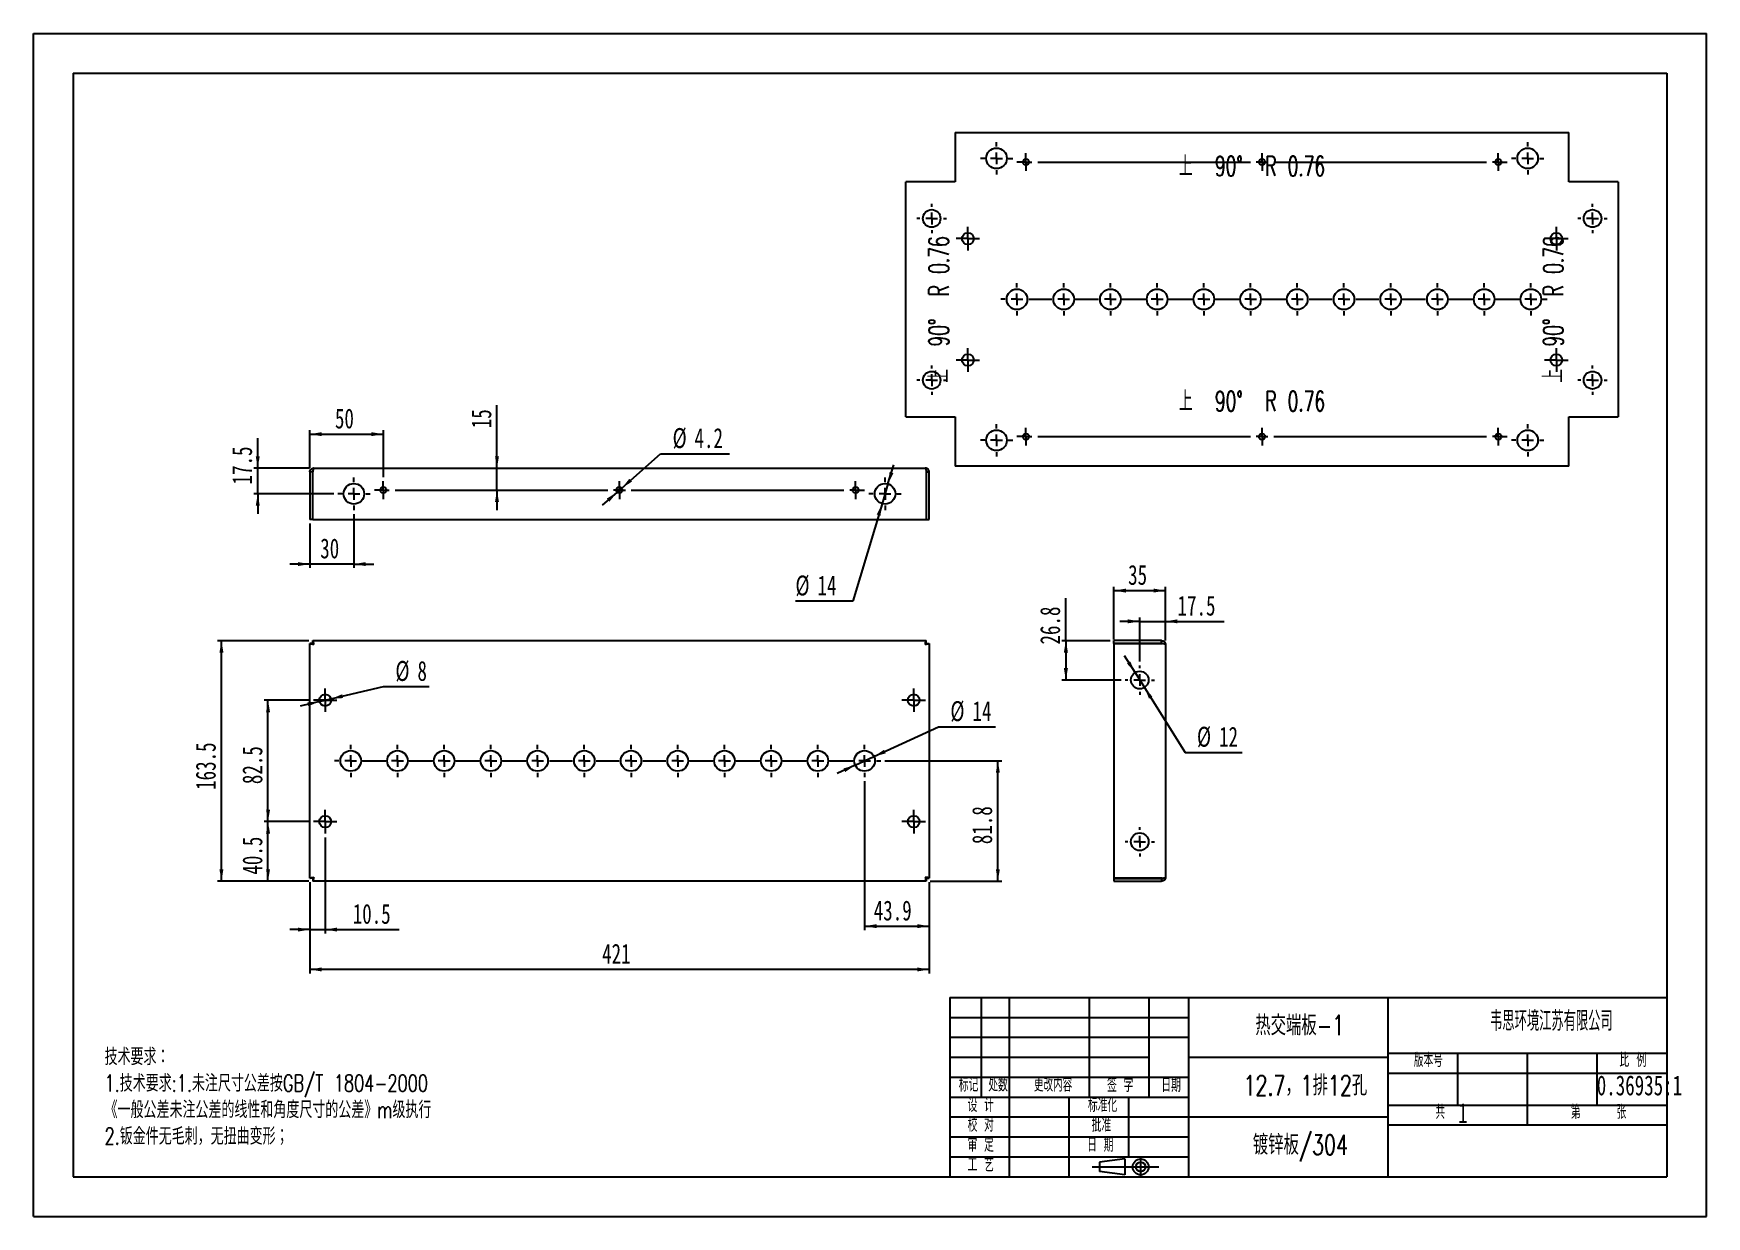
# Model space of a CAD drawing. Extents: x 0 to 1137, y 0 to 804.
import ezdxf

# ---------------------------------------------------------------- set-up
doc = ezdxf.new("R2010")
doc.units = 0
doc.header["$LTSCALE"] = 2.707459
doc.layers.get('0').update_dxf_attribs({"linetype": 'CONTINUOUS'})
for name, color, linetype in [('粗实线', 7, 'CONTINUOUS'), ('细实线', 7, 'CONTINUOUS'), ('轮廓线层', 7, 'CONTINUOUS')]:
    doc.layers.add(name, color=color, linetype=linetype)
doc.styles.add('SLDTEXTSTYLE0', font='TXT', dxfattribs={"width": 0.7, "bigfont": 'bigfont'})
doc.styles.add('SLDTEXTSTYLE1', font='TXT', dxfattribs={"width": 0.56, "bigfont": 'bigfont'})
doc.styles.add('SLDTEXTSTYLE2', font='TXT', dxfattribs={"width": 0.49, "bigfont": 'bigfont'})
doc.styles.add('SLDTEXTSTYLE3', font='TXT', dxfattribs={"width": 0.54, "bigfont": 'bigfont'})
doc.styles.add('SLDTEXTSTYLE4', font='TXT', dxfattribs={"width": 0.63, "bigfont": 'bigfont'})
doc.styles.add('SLDTEXTSTYLE5', font='TXT', dxfattribs={"width": 0.586667, "bigfont": 'bigfont'})
doc.styles.add('SLDTEXTSTYLE6', font='TXT', dxfattribs={"width": 0.7})
doc.styles.add('SLDTEXTSTYLE7', font='TXT', dxfattribs={"width": 0.628571, "bigfont": 'bigfont'})
doc.dimstyles.new('SLDDIMSTYLE0', dxfattribs={"dimtxt": 13.537294, "dimasz": 8.122376, "dimexe": 0, "dimexo": 0.0625, "dimgap": 3.384323, "dimtad": 2, "dimdec": 1, "dimrnd": 1e-09, "dimzin": 12, "dimtxsty": 'SLDTEXTSTYLE6', "dimsah": 1, "dimcen": 0.09, "dimazin": 3, "dimtfac": 1, "dimtdec": 1, "dimtofl": 0, "dimtmove": 0, "dimatfit": 3, "dimtolj": 1, "dimtzin": 12})
doc.dimstyles.new('SLDDIMSTYLE1', dxfattribs={"dimtxt": 13.537294, "dimasz": 8.122376, "dimexe": 0, "dimexo": 0.0625, "dimgap": 3.384323, "dimtad": 0, "dimtih": 1, "dimtoh": 1, "dimdec": 1, "dimrnd": 1e-09, "dimzin": 12, "dimtxsty": 'SLDTEXTSTYLE6', "dimsah": 1, "dimcen": 0, "dimazin": 3, "dimtfac": 1, "dimtdec": 1, "dimtmove": 0, "dimatfit": 3, "dimtolj": 1, "dimtzin": 12})
doc.dimstyles.new('SLDDIMSTYLE2', dxfattribs={"dimtxt": 13.537294, "dimasz": 8.122376, "dimexe": 0, "dimexo": 0.0625, "dimgap": 3.384323, "dimtad": 2, "dimdec": 1, "dimrnd": 1e-09, "dimzin": 12, "dimtxsty": 'SLDTEXTSTYLE6', "dimsah": 1, "dimcen": 0.09, "dimazin": 3, "dimtfac": 1, "dimtdec": 1, "dimtmove": 0, "dimatfit": 3, "dimtolj": 1, "dimtzin": 12})

msp = doc.modelspace()

# ---------------------------------------------------------------- texts
at = {"color": 7, "linetype": 'CONTINUOUS', "char_height": 13.5373, "attachment_point": 2, "style": 'SLDTEXTSTYLE7'}
for insert in [(828.18, 720.78), (828.18, 561.01)]:
    msp.add_mtext('上  90°  R 0.76', dxfattribs=dict(at, insert=insert))
at = {"color": 7, "linetype": 'CONTINUOUS', "char_height": 13.5373, "attachment_point": 2, "rotation": 90, "style": 'SLDTEXTSTYLE7'}
for insert in [(608.65, 616.52), (1026.23, 616.52)]:
    msp.add_mtext('上  90°  R 0.76', dxfattribs=dict(at, insert=insert))
at = {"layer": '细实线', "color": 7}
for s, insert, char_height, attachment_point, style in [('热交端板-1', (860.65, 136.76), 13.537, 2, 'SLDTEXTSTYLE0'), ('韦思环境江苏有限公司', (1031.69, 139.73), 13.537, 2, 'SLDTEXTSTYLE1'), ('12.7，1排12孔', (864.48, 95.91), 13.537, 2, 'SLDTEXTSTYLE0'), ('0.36935:1', (1091.53, 95.91), 13.537, 2, 'SLDTEXTSTYLE6'), ('1', (968.22, 77.1), 13.54, 1, 'SLDTEXTSTYLE6'), ('1', (968.22, 77.1), 13.54, 1, 'SLDTEXTSTYLE6'), ('镀锌板/304', (861.07, 55.55), 13.537, 2, 'SLDTEXTSTYLE0')]:
    msp.add_mtext(s, dxfattribs=dict(at, insert=insert, char_height=char_height, attachment_point=attachment_point, style=style))
at = {"layer": '细实线', "attachment_point": 2}
for s, insert, char_height, style in [('版本号', (948.05, 111.12), 9.476, 'SLDTEXTSTYLE4'), ('比 例', (1087.06, 111.12), 9.476, 'SLDTEXTSTYLE5'), ('标记', (635.57, 94.4), 9.476, 'SLDTEXTSTYLE1'), ('处数', (655.6, 94.4), 9.476, 'SLDTEXTSTYLE1'), ('更改内容', (693.01, 94.4), 9.476, 'SLDTEXTSTYLE2'), ('签 字', (738.61, 94.11), 9.476, 'SLDTEXTSTYLE3'), ('日期', (773.23, 94.11), 9.476, 'SLDTEXTSTYLE1'), ('设 计', (643.84, 80.57), 9.476, 'SLDTEXTSTYLE3'), ('标准化', (726.65, 80.57), 9.476, 'SLDTEXTSTYLE1'), ('共', (956.17, 75.85), 9.48, 'SLDTEXTSTYLE4'), ('第', (1048.29, 75.85), 9.48, 'SLDTEXTSTYLE4'), ('张', (1079.29, 75.85), 9.48, 'SLDTEXTSTYLE4'), ('张', (1079.29, 75.85), 9.48, 'SLDTEXTSTYLE4'), ('校 对', (643.84, 67.1), 9.476, 'SLDTEXTSTYLE3'), ('批准', (725.85, 67.1), 9.476, 'SLDTEXTSTYLE1'), ('审 定', (643.84, 53.5), 9.476, 'SLDTEXTSTYLE3'), ('日 期', (725.07, 53.5), 9.476, 'SLDTEXTSTYLE3'), ('工 艺', (643.84, 39.96), 9.476, 'SLDTEXTSTYLE3')]:
    msp.add_mtext(s, dxfattribs=dict(at, insert=insert, char_height=char_height, style=style))

# ---------------------------------------------------------------- blocks, each defined once
blk = doc.blocks.new('块6')
at = {"color": 7, "linetype": 'CONTINUOUS'}
for p, q in [((344.5, 420.4), (322.9, 417.6)), ((322.9, 417.6), (322.9, 409.5)), ((344.5, 420.4), (344.5, 406.8)), ((344.5, 406.8), (322.9, 409.5))]:
    blk.add_line(p, q, dxfattribs=at)
at = {"layer": '轮廓线层', "color": 7}
for p, q in [((316.7, 413.5), (373.4, 413.5)), ((358, 421.5), (358, 405.5))]:
    blk.add_line(p, q, dxfattribs=at)
for radius in [6.77, 4.06]:
    blk.add_circle((358, 413.5), radius, dxfattribs=at)
blk = doc.blocks.new('SW_NOTE_0')
at = {"layer": '细实线', "color": 0, "attachment_point": 1, "style": 'SLDTEXTSTYLE0'}
for s, insert, char_height in [('技术要求：', (0, 14.8), 11.46), ('1.技术要求:1.未注尺寸公差按GB/T 1804-2000', (0, -3.2), 11.462), ('《一般公差未注公差的线性和角度尺寸的公差》m级执行', (0, -21.2), 11.462), ('2.钣金件无毛刺，无扭曲变形；', (0, -39.2), 11.462)]:
    blk.add_mtext(s, dxfattribs=dict(at, insert=insert, char_height=char_height))
blk = doc.blocks.new('_D')
at = {"layer": '细实线'}
for p, q in [((187.8, 227.2), (187.8, 165.2)), ((608.8, 227.2), (608.8, 165.2)), ((608.8, 167.9), (187.8, 167.9))]:
    blk.add_line(p, q, dxfattribs=at)
for points in [[(187.8, 167.9), (195.9, 166.6), (195.9, 169.3)], [(608.8, 167.9), (600.7, 169.3), (600.7, 166.6)]]:
    blk.add_solid(points, dxfattribs=at)
at = {"layer": '细实线', "insert": (386.5, 185.4), "char_height": 13.54, "attachment_point": 1, "style": 'SLDTEXTSTYLE6'}
blk.add_mtext('421', dxfattribs=at)
blk = doc.blocks.new('_D_1')
at = {"layer": '细实线'}
for p, q in [((187.1, 391.4), (125.1, 391.4)), ((127.8, 227.9), (127.8, 391.4)), ((187.1, 227.9), (125.1, 227.9))]:
    blk.add_line(p, q, dxfattribs=at)
for points in [[(127.8, 391.4), (126.4, 383.3), (129.1, 383.3)], [(127.8, 227.9), (129.1, 236.1), (126.4, 236.1)]]:
    blk.add_solid(points, dxfattribs=at)
at = {"layer": '细实线', "insert": (110.3, 290), "char_height": 13.54, "attachment_point": 1, "rotation": 90, "style": 'SLDTEXTSTYLE6'}
blk.add_mtext('163.5', dxfattribs=at)
blk = doc.blocks.new('_D_2')
at = {"layer": '细实线'}
for p, q in [((564.9, 296), (564.9, 194.7)), ((608.8, 227.2), (608.8, 194.7)), ((564.9, 197.4), (608.8, 197.4))]:
    blk.add_line(p, q, dxfattribs=at)
for points in [[(564.9, 197.4), (573, 196), (573, 198.7)], [(608.8, 197.4), (600.7, 198.7), (600.7, 196)]]:
    blk.add_solid(points, dxfattribs=at)
at = {"layer": '细实线', "insert": (571.1, 214.8), "char_height": 13.54, "attachment_point": 1, "style": 'SLDTEXTSTYLE6'}
blk.add_mtext('43.9', dxfattribs=at)
blk = doc.blocks.new('_D_3')
at = {"layer": '细实线'}
for p, q in [((578.6, 309.7), (658.2, 309.7)), ((655.5, 227.9), (655.5, 309.7)), ((609.5, 227.9), (658.2, 227.9))]:
    blk.add_line(p, q, dxfattribs=at)
for points in [[(655.5, 309.7), (654.1, 301.6), (656.8, 301.6)], [(655.5, 227.9), (656.8, 236.1), (654.1, 236.1)]]:
    blk.add_solid(points, dxfattribs=at)
at = {"layer": '细实线', "insert": (638, 253.1), "char_height": 13.54, "attachment_point": 1, "rotation": 90, "style": 'SLDTEXTSTYLE6'}
blk.add_mtext('81.8', dxfattribs=at)
blk = doc.blocks.new('_D_4')
at = {"layer": '细实线'}
for p, q in [((571.2, 312.6), (615.1, 332.9)), ((615.1, 332.9), (653.9, 332.9)), ((558.5, 306.8), (571.2, 312.6)), ((558.5, 306.8), (546.3, 301.1))]:
    blk.add_line(p, q, dxfattribs=at)
for points in [[(571.2, 312.6), (579.2, 314.8), (578.1, 317.3)], [(558.5, 306.8), (550.6, 304.6), (551.7, 302.1)]]:
    blk.add_solid(points, dxfattribs=at)
at = {"layer": '细实线', "char_height": 13.54, "attachment_point": 1, "style": 'SLDTEXTSTYLE6'}
for s, insert in [('%%c', (623.2, 350.3)), ('14', (638.2, 350.3))]:
    blk.add_mtext(s, dxfattribs=dict(at, insert=insert))
blk = doc.blocks.new('_D_5')
at = {"layer": '细实线'}
for p, q in [((187.6, 350.9), (156.7, 350.9)), ((159.4, 268.4), (159.4, 350.9)), ((187.6, 268.4), (156.7, 268.4))]:
    blk.add_line(p, q, dxfattribs=at)
for points in [[(159.4, 350.9), (158.1, 342.8), (160.8, 342.8)], [(159.4, 268.4), (160.8, 276.6), (158.1, 276.6)]]:
    blk.add_solid(points, dxfattribs=at)
at = {"layer": '细实线', "insert": (142, 293.9), "char_height": 13.54, "attachment_point": 1, "rotation": 90, "style": 'SLDTEXTSTYLE6'}
blk.add_mtext('82.5', dxfattribs=at)
blk = doc.blocks.new('_D_6')
at = {"layer": '细实线'}
for p, q in [((187.6, 268.4), (156.7, 268.4)), ((159.4, 227.9), (159.4, 268.4)), ((187.1, 227.9), (156.7, 227.9))]:
    blk.add_line(p, q, dxfattribs=at)
for points in [[(159.4, 268.4), (158.1, 260.3), (160.8, 260.3)], [(159.4, 227.9), (160.8, 236.1), (158.1, 236.1)]]:
    blk.add_solid(points, dxfattribs=at)
at = {"layer": '细实线', "insert": (142, 232.4), "char_height": 13.54, "attachment_point": 1, "rotation": 90, "style": 'SLDTEXTSTYLE6'}
blk.add_mtext('40.5', dxfattribs=at)
blk = doc.blocks.new('_D_7')
at = {"layer": '细实线'}
for p, q in [((198.3, 257.7), (198.3, 192.3)), ((187.8, 227.2), (187.8, 192.3)), ((187.8, 195), (174.3, 195)), ((187.8, 195), (198.3, 195)), ((198.3, 195), (248.5, 195))]:
    blk.add_line(p, q, dxfattribs=at)
for points in [[(187.8, 195), (179.7, 196.4), (179.7, 193.7)], [(198.3, 195), (206.4, 193.7), (206.4, 196.4)]]:
    blk.add_solid(points, dxfattribs=at)
at = {"layer": '细实线', "insert": (217, 212.5), "char_height": 13.54, "attachment_point": 1, "style": 'SLDTEXTSTYLE6'}
blk.add_mtext('10.5', dxfattribs=at)
blk = doc.blocks.new('_D_8')
at = {"layer": '细实线'}
for p, q in [((202.2, 351.8), (237.9, 360.2)), ((237.9, 360.2), (268.9, 360.2)), ((194.4, 350), (181.2, 347)), ((194.4, 350), (202.2, 351.8))]:
    blk.add_line(p, q, dxfattribs=at)
for points in [[(202.2, 351.8), (210.4, 352.4), (209.8, 355)], [(194.4, 350), (186.2, 349.5), (186.8, 346.9)]]:
    blk.add_solid(points, dxfattribs=at)
at = {"layer": '细实线', "attachment_point": 1, "style": 'SLDTEXTSTYLE6'}
for s, insert, char_height in [('%%c', (246, 377.6), 13.54), ('8', (261, 377.6), 13.5)]:
    blk.add_mtext(s, dxfattribs=dict(at, insert=insert, char_height=char_height))
blk = doc.blocks.new('SW_CENTERMARKSYMBOL_0')
at = {"layer": '细实线', "color": 0}
for p, q in [((-325.5, 0), (-328.5, 0)), ((-317.5, 0), (-321.5, 0)), ((-317.5, 8), (-317.5, 11)), ((-317.5, 0), (-317.5, 4)), ((-317.5, 0), (-317.5, -4)), ((-317.5, 0), (-313.5, 0)), ((-309.5, 0), (-293.75, 0)), ((-285.75, 0), (-289.75, 0)), ((-285.75, 8), (-285.75, 11)), ((-285.75, 0), (-285.75, 4)), ((-285.75, 0), (-285.75, -4)), ((-285.75, 0), (-281.75, 0)), ((-277.75, 0), (-262, 0)), ((-254, 0), (-258, 0)), ((-254, 8), (-254, 11)), ((-254, 0), (-254, 4)), ((-254, 0), (-254, -4)), ((-254, 0), (-250, 0)), ((-246, 0), (-230.25, 0)), ((-222.25, 0), (-226.25, 0)), ((-222.25, 8), (-222.25, 11)), ((-222.25, 0), (-222.25, 4)), ((-222.25, 0), (-222.25, -4)), ((-222.25, 0), (-218.25, 0)), ((-214.25, 0), (-198.5, 0)), ((-190.5, 0), (-194.5, 0)), ((-190.5, 8), (-190.5, 11)), ((-190.5, 0), (-190.5, 4)), ((-190.5, 0), (-190.5, -4)), ((-190.5, 0), (-186.5, 0)), ((-182.5, 0), (-166.75, 0)), ((-158.75, 0), (-162.75, 0)), ((-158.75, 8), (-158.75, 11)), ((-158.75, 0), (-158.75, 4)), ((-158.75, 0), (-158.75, -4)), ((-158.75, 0), (-154.75, 0)), ((-150.75, 0), (-135, 0)), ((-127, 0), (-131, 0)), ((-127, 8), (-127, 11)), ((-127, 0), (-127, 4)), ((-127, 0), (-127, -4)), ((-127, 0), (-123, 0)), ((-119, 0), (-103.25, 0)), ((-95.25, 0), (-99.25, 0)), ((-95.25, 8), (-95.25, 11)), ((-95.25, 0), (-95.25, 4)), ((-95.25, 0), (-95.25, -4)), ((-95.25, 0), (-91.25, 0)), ((-87.25, 0), (-71.5, 0)), ((-63.5, 0), (-67.5, 0)), ((-63.5, 8), (-63.5, 11)), ((-63.5, 0), (-63.5, 4)), ((-63.5, 0), (-63.5, -4)), ((-63.5, 0), (-59.5, 0)), ((-55.5, 0), (-39.75, 0)), ((-31.75, 0), (-35.75, 0)), ((-31.75, 8), (-31.75, 11)), ((-31.75, 0), (-31.75, 4)), ((-31.75, 0), (-31.75, -4)), ((-31.75, 0), (-27.75, 0)), ((-23.75, 0), (-8, 0)), ((0, 0), (-4, 0)), ((0, 8), (0, 11)), ((0, 0), (0, 4)), ((0, 0), (0, -4)), ((0, 0), (4, 0)), ((8, 0), (23.75, 0)), ((31.75, 0), (27.75, 0)), ((31.75, 8), (31.75, 11)), ((31.75, 0), (31.75, 4)), ((31.75, 0), (31.75, -4)), ((31.75, 0), (35.75, 0)), ((39.75, 0), (42.75, 0)), ((-317.5, -8), (-317.5, -11)), ((-285.75, -8), (-285.75, -11)), ((-254, -8), (-254, -11)), ((-222.25, -8), (-222.25, -11)), ((-190.5, -8), (-190.5, -11)), ((-158.75, -8), (-158.75, -11)), ((-127, -8), (-127, -11)), ((-95.25, -8), (-95.25, -11)), ((-63.5, -8), (-63.5, -11)), ((-31.75, -8), (-31.75, -11)), ((0, -8), (0, -11)), ((31.75, -8), (31.75, -11))]:
    blk.add_line(p, q, dxfattribs=at)
blk = doc.blocks.new('SW_CENTERMARKSYMBOL_1')
at = {"layer": '细实线', "color": 0}
for p, q in [((-4, 0), (-8, 0)), ((0, 0), (-4, 0)), ((0, 4), (0, 8)), ((0, 0), (0, 4)), ((0, 0), (0, -4)), ((0, 0), (4, 0)), ((4, 0), (8, 0)), ((0, -4), (0, -8))]:
    blk.add_line(p, q, dxfattribs=at)
blk = doc.blocks.new('SW_CENTERMARKSYMBOL_2')
at = {"layer": '细实线', "color": 0}
for p, q in [((-4, 0), (-8, 0)), ((0, 0), (-4, 0)), ((0, 4), (0, 8)), ((0, 0), (0, 4)), ((0, 0), (0, -4)), ((0, 0), (4, 0)), ((4, 0), (8, 0)), ((0, -4), (0, -8))]:
    blk.add_line(p, q, dxfattribs=at)
blk = doc.blocks.new('SW_CENTERMARKSYMBOL_3')
at = {"layer": '细实线', "color": 0}
for p, q in [((-4, 0), (-8, 0)), ((0, 0), (-4, 0)), ((0, 4), (0, 8)), ((0, 0), (0, 4)), ((0, 0), (0, -4)), ((0, 0), (4, 0)), ((4, 0), (8, 0)), ((0, -4), (0, -8))]:
    blk.add_line(p, q, dxfattribs=at)
blk = doc.blocks.new('SW_CENTERMARKSYMBOL_4')
at = {"layer": '细实线', "color": 0}
for p, q in [((-4, 0), (-8, 0)), ((0, 0), (-4, 0)), ((0, 4), (0, 8)), ((0, 0), (0, 4)), ((0, 0), (0, -4)), ((0, 0), (4, 0)), ((4, 0), (8, 0)), ((0, -4), (0, -8))]:
    blk.add_line(p, q, dxfattribs=at)
blk = doc.blocks.new('_D_9')
at = {"layer": '细实线'}
for p, q in [((734.4, 392.2), (734.4, 428.1)), ((734.4, 425.4), (769.4, 425.4)), ((769.4, 391.5), (769.4, 428.1))]:
    blk.add_line(p, q, dxfattribs=at)
for points in [[(734.4, 425.4), (742.5, 424.1), (742.5, 426.8)], [(769.4, 425.4), (761.3, 426.8), (761.3, 424.1)]]:
    blk.add_solid(points, dxfattribs=at)
at = {"layer": '细实线', "insert": (744, 442.9), "char_height": 13.54, "attachment_point": 1, "style": 'SLDTEXTSTYLE6'}
blk.add_mtext('35', dxfattribs=at)
blk = doc.blocks.new('_D_10')
at = {"layer": '细实线'}
for p, q in [((751.9, 404.5), (738.4, 404.5)), ((751.9, 377.3), (751.9, 407.2)), ((751.9, 404.5), (769.4, 404.5)), ((769.4, 391.5), (769.4, 407.2)), ((769.4, 404.5), (809.2, 404.5))]:
    blk.add_line(p, q, dxfattribs=at)
for points in [[(751.9, 404.5), (743.8, 405.9), (743.8, 403.2)], [(769.4, 404.5), (777.5, 403.2), (777.5, 405.9)]]:
    blk.add_solid(points, dxfattribs=at)
at = {"layer": '细实线', "insert": (777.6, 422), "char_height": 13.54, "attachment_point": 1, "style": 'SLDTEXTSTYLE6'}
blk.add_mtext('17.5', dxfattribs=at)
blk = doc.blocks.new('_D_11')
at = {"layer": '细实线'}
for p, q in [((701.7, 391.4), (701.7, 420.3)), ((731.7, 391.4), (699, 391.4)), ((701.7, 391.4), (701.7, 364.6)), ((739.2, 364.6), (699, 364.6))]:
    blk.add_line(p, q, dxfattribs=at)
for points in [[(701.7, 391.4), (700.3, 383.3), (703.1, 383.3)], [(701.7, 364.6), (703.1, 372.8), (700.3, 372.8)]]:
    blk.add_solid(points, dxfattribs=at)
at = {"layer": '细实线', "insert": (684.2, 388.8), "char_height": 13.54, "attachment_point": 1, "rotation": 90, "style": 'SLDTEXTSTYLE6'}
blk.add_mtext('26.8', dxfattribs=at)
blk = doc.blocks.new('_D_12')
at = {"layer": '细实线'}
for p, q in [((748.7, 369.7), (741.5, 381.2)), ((748.7, 369.7), (755.1, 359.6)), ((755.1, 359.6), (782.7, 315.4)), ((782.7, 315.4), (821.6, 315.4))]:
    blk.add_line(p, q, dxfattribs=at)
for points in [[(748.7, 369.7), (745.5, 377.3), (743.2, 375.9)], [(755.1, 359.6), (758.2, 352), (760.5, 353.4)]]:
    blk.add_solid(points, dxfattribs=at)
at = {"layer": '细实线', "char_height": 13.54, "attachment_point": 1, "style": 'SLDTEXTSTYLE6'}
for s, insert in [('%%c', (790.8, 332.9)), ('12', (805.8, 332.9))]:
    blk.add_mtext(s, dxfattribs=dict(at, insert=insert))
blk = doc.blocks.new('SW_CENTERMARKSYMBOL_5')
at = {"layer": '细实线', "color": 0}
for p, q in [((-8, 0), (-10, 0)), ((0, 0), (-4, 0)), ((0, 8), (0, 10)), ((0, 0), (0, 4)), ((0, 0), (0, -4)), ((0, 0), (4, 0)), ((8, 0), (10, 0)), ((0, -8), (0, -10))]:
    blk.add_line(p, q, dxfattribs=at)
blk = doc.blocks.new('SW_CENTERMARKSYMBOL_6')
at = {"layer": '细实线', "color": 0}
for p, q in [((-8, 0), (-10, 0)), ((0, 0), (-4, 0)), ((0, 8), (0, 10)), ((0, 0), (0, 4)), ((0, 0), (0, -4)), ((0, 0), (4, 0)), ((8, 0), (10, 0)), ((0, -8), (0, -10))]:
    blk.add_line(p, q, dxfattribs=at)
blk = doc.blocks.new('_D_13')
at = {"layer": '细实线'}
for p, q in [((187.8, 508.8), (187.8, 534.5)), ((237.8, 502.5), (237.8, 534.5)), ((187.8, 531.8), (237.8, 531.8))]:
    blk.add_line(p, q, dxfattribs=at)
for points in [[(187.8, 531.8), (195.9, 530.4), (195.9, 533.1)], [(237.8, 531.8), (229.7, 533.1), (229.7, 530.4)]]:
    blk.add_solid(points, dxfattribs=at)
at = {"layer": '细实线', "insert": (204.9, 549.2), "char_height": 13.54, "attachment_point": 1, "style": 'SLDTEXTSTYLE6'}
blk.add_mtext('50', dxfattribs=at)
blk = doc.blocks.new('_D_14')
at = {"layer": '细实线'}
for p, q in [((187.8, 471), (187.8, 440.8)), ((217.8, 477.5), (217.8, 440.8)), ((187.8, 443.5), (174.3, 443.5)), ((217.8, 443.5), (187.8, 443.5)), ((217.8, 443.5), (231.3, 443.5))]:
    blk.add_line(p, q, dxfattribs=at)
for points in [[(187.8, 443.5), (179.7, 444.8), (179.7, 442.1)], [(217.8, 443.5), (225.9, 442.1), (225.9, 444.8)]]:
    blk.add_solid(points, dxfattribs=at)
at = {"layer": '细实线', "insert": (194.9, 460.9), "char_height": 13.54, "attachment_point": 1, "style": 'SLDTEXTSTYLE6'}
blk.add_mtext('30', dxfattribs=at)
blk = doc.blocks.new('_D_15')
at = {"layer": '细实线'}
for p, q in [((315, 508.7), (315, 551.5)), ((315, 493.7), (315, 508.7)), ((315, 493.7), (315, 480.2))]:
    blk.add_line(p, q, dxfattribs=at)
for points in [[(315, 508.7), (316.4, 516.8), (313.7, 516.8)], [(315, 493.7), (313.7, 485.6), (316.4, 485.6)]]:
    blk.add_solid(points, dxfattribs=at)
at = {"layer": '细实线', "insert": (297.6, 535.8), "char_height": 13.54, "attachment_point": 1, "rotation": 90, "style": 'SLDTEXTSTYLE6'}
blk.add_mtext('15', dxfattribs=at)
blk = doc.blocks.new('_D_16')
at = {"layer": '细实线'}
for p, q in [((152.4, 508.7), (152.4, 529.1)), ((187.7, 508.7), (149.7, 508.7)), ((152.4, 491.2), (152.4, 508.7)), ((204.1, 491.2), (149.7, 491.2)), ((152.4, 491.2), (152.4, 477.7))]:
    blk.add_line(p, q, dxfattribs=at)
for points in [[(152.4, 508.7), (153.8, 516.8), (151.1, 516.8)], [(152.4, 491.2), (151.1, 483.1), (153.8, 483.1)]]:
    blk.add_solid(points, dxfattribs=at)
at = {"layer": '细实线', "insert": (135, 497.6), "char_height": 13.54, "attachment_point": 1, "rotation": 90, "style": 'SLDTEXTSTYLE6'}
blk.add_mtext('17.5', dxfattribs=at)
blk = doc.blocks.new('_D_17')
at = {"layer": '细实线'}
for p, q in [((580.8, 497.9), (584.7, 510.9)), ((580.8, 497.9), (576.8, 484.5)), ((576.8, 484.5), (556.8, 418.3)), ((556.8, 418.3), (517.9, 418.3))]:
    blk.add_line(p, q, dxfattribs=at)
for points in [[(580.8, 497.9), (584.5, 505.3), (581.9, 506.1)], [(576.8, 484.5), (573.1, 477.1), (575.7, 476.4)]]:
    blk.add_solid(points, dxfattribs=at)
at = {"layer": '细实线', "char_height": 13.54, "attachment_point": 1, "style": 'SLDTEXTSTYLE6'}
for s, insert in [('%%c', (517.9, 435.7)), ('14', (532.9, 435.7))]:
    blk.add_mtext(s, dxfattribs=dict(at, insert=insert))
blk = doc.blocks.new('_D_18')
at = {"layer": '细实线'}
for p, q in [((399.9, 495.1), (426.2, 518.5)), ((426.2, 518.5), (473, 518.5)), ((396.7, 492.3), (386.6, 483.4)), ((396.7, 492.3), (399.9, 495.1))]:
    blk.add_line(p, q, dxfattribs=at)
for points in [[(399.9, 495.1), (406.8, 499.5), (405, 501.5)], [(396.7, 492.3), (389.7, 488), (391.5, 485.9)]]:
    blk.add_solid(points, dxfattribs=at)
at = {"layer": '细实线', "char_height": 13.54, "attachment_point": 1, "style": 'SLDTEXTSTYLE6'}
for s, insert in [('%%c', (434.4, 535.9)), ('4.2', (449.3, 535.9))]:
    blk.add_mtext(s, dxfattribs=dict(at, insert=insert))
blk = doc.blocks.new('SW_CENTERMARKSYMBOL_7')
at = {"layer": '细实线', "color": 0}
for p, q in [((-8, 0), (-11, 0)), ((0, 0), (-4, 0)), ((0, 8), (0, 11)), ((0, 0), (0, 4)), ((0, 0), (0, -4)), ((0, 0), (4, 0)), ((8, 0), (11, 0)), ((0, -8), (0, -11))]:
    blk.add_line(p, q, dxfattribs=at)
blk = doc.blocks.new('SW_CENTERMARKSYMBOL_8')
at = {"layer": '细实线', "color": 0}
for p, q in [((-8, 0), (-11, 0)), ((0, 0), (-4, 0)), ((0, 8), (0, 11)), ((0, 0), (0, 4)), ((0, 0), (0, -4)), ((0, 0), (4, 0)), ((8, 0), (11, 0)), ((0, -8), (0, -11))]:
    blk.add_line(p, q, dxfattribs=at)
blk = doc.blocks.new('SW_CENTERMARKSYMBOL_9')
at = {"layer": '细实线', "color": 0}
for p, q in [((-164.5, 0), (-166.6, 0)), ((-160.5, 0), (-164.5, 0)), ((-160.5, 4), (-160.5, 6.1)), ((-160.5, 0), (-160.5, 4)), ((-160.5, 0), (-160.5, -4)), ((-160.5, 0), (-156.5, 0)), ((-152.5, 0), (-8, 0)), ((0, 0), (-4, 0)), ((0, 4), (0, 6.1)), ((0, 0), (0, 4)), ((0, 0), (0, -4)), ((0, 0), (4, 0)), ((8, 0), (152.5, 0)), ((160.5, 0), (156.5, 0)), ((160.5, 4), (160.5, 6.1)), ((160.5, 0), (160.5, 4)), ((160.5, 0), (160.5, -4)), ((160.5, 0), (164.5, 0)), ((164.5, 0), (166.6, 0)), ((-160.5, -4), (-160.5, -6.1)), ((0, -4), (0, -6.1)), ((160.5, -4), (160.5, -6.1))]:
    blk.add_line(p, q, dxfattribs=at)
blk = doc.blocks.new('SW_CENTERMARKSYMBOL_10')
at = {"layer": '细实线', "color": 0}
for p, q in [((-39.75, 0), (-42.75, 0)), ((-31.75, 0), (-35.75, 0)), ((-31.75, 8), (-31.75, 11)), ((-31.75, 0), (-31.75, 4)), ((-31.75, 0), (-31.75, -4)), ((-31.75, 0), (-27.75, 0)), ((-23.75, 0), (-8, 0)), ((0, 0), (-4, 0)), ((0, 8), (0, 11)), ((0, 0), (0, 4)), ((0, 0), (0, -4)), ((0, 0), (4, 0)), ((8, 0), (23.75, 0)), ((31.75, 0), (27.75, 0)), ((31.75, 8), (31.75, 11)), ((31.75, 0), (31.75, 4)), ((31.75, 0), (31.75, -4)), ((31.75, 0), (35.75, 0)), ((39.75, 0), (55.5, 0)), ((63.5, 0), (59.5, 0)), ((63.5, 8), (63.5, 11)), ((63.5, 0), (63.5, 4)), ((63.5, 0), (63.5, -4)), ((63.5, 0), (67.5, 0)), ((71.5, 0), (87.25, 0)), ((95.25, 0), (91.25, 0)), ((95.25, 8), (95.25, 11)), ((95.25, 0), (95.25, 4)), ((95.25, 0), (95.25, -4)), ((95.25, 0), (99.25, 0)), ((103.25, 0), (119, 0)), ((127, 0), (123, 0)), ((127, 8), (127, 11)), ((127, 0), (127, 4)), ((127, 0), (127, -4)), ((127, 0), (131, 0)), ((135, 0), (150.75, 0)), ((158.75, 0), (154.75, 0)), ((158.75, 8), (158.75, 11)), ((158.75, 0), (158.75, 4)), ((158.75, 0), (158.75, -4)), ((158.75, 0), (162.75, 0)), ((166.75, 0), (182.5, 0)), ((190.5, 0), (186.5, 0)), ((190.5, 8), (190.5, 11)), ((190.5, 0), (190.5, 4)), ((190.5, 0), (190.5, -4)), ((190.5, 0), (194.5, 0)), ((198.5, 0), (214.25, 0)), ((222.25, 0), (218.25, 0)), ((222.25, 8), (222.25, 11)), ((222.25, 0), (222.25, 4)), ((222.25, 0), (222.25, -4)), ((222.25, 0), (226.25, 0)), ((230.25, 0), (246, 0)), ((254, 0), (250, 0)), ((254, 8), (254, 11)), ((254, 0), (254, 4)), ((254, 0), (254, -4)), ((254, 0), (258, 0)), ((262, 0), (277.75, 0)), ((285.75, 0), (281.75, 0)), ((285.75, 8), (285.75, 11)), ((285.75, 0), (285.75, 4)), ((285.75, 0), (285.75, -4)), ((285.75, 0), (289.75, 0)), ((293.75, 0), (309.5, 0)), ((317.5, 0), (313.5, 0)), ((317.5, 8), (317.5, 11)), ((317.5, 0), (317.5, 4)), ((317.5, 0), (317.5, -4)), ((317.5, 0), (321.5, 0)), ((325.5, 0), (328.5, 0)), ((-31.75, -8), (-31.75, -11)), ((0, -8), (0, -11)), ((31.75, -8), (31.75, -11)), ((63.5, -8), (63.5, -11)), ((95.25, -8), (95.25, -11)), ((127, -8), (127, -11)), ((158.75, -8), (158.75, -11)), ((190.5, -8), (190.5, -11)), ((222.25, -8), (222.25, -11)), ((254, -8), (254, -11)), ((285.75, -8), (285.75, -11)), ((317.5, -8), (317.5, -11))]:
    blk.add_line(p, q, dxfattribs=at)
blk = doc.blocks.new('SW_CENTERMARKSYMBOL_11')
at = {"layer": '细实线', "color": 0}
for p, q in [((-4, 0), (-8, 0)), ((0, 0), (-4, 0)), ((0, 4), (0, 8)), ((0, 0), (0, 4)), ((0, 0), (0, -4)), ((0, 0), (4, 0)), ((4, 0), (8, 0)), ((0, -4), (0, -8))]:
    blk.add_line(p, q, dxfattribs=at)
blk = doc.blocks.new('SW_CENTERMARKSYMBOL_12')
at = {"layer": '细实线', "color": 0}
for p, q in [((-4, 0), (-8, 0)), ((0, 0), (-4, 0)), ((0, 4), (0, 8)), ((0, 0), (0, 4)), ((0, 0), (0, -4)), ((0, 0), (4, 0)), ((4, 0), (8, 0)), ((0, -4), (0, -8))]:
    blk.add_line(p, q, dxfattribs=at)
blk = doc.blocks.new('SW_CENTERMARKSYMBOL_13')
at = {"layer": '细实线', "color": 0}
for p, q in [((-4, 0), (-8, 0)), ((0, 0), (-4, 0)), ((0, 4), (0, 8)), ((0, 0), (0, 4)), ((0, 0), (0, -4)), ((0, 0), (4, 0)), ((4, 0), (8, 0)), ((0, -4), (0, -8))]:
    blk.add_line(p, q, dxfattribs=at)
blk = doc.blocks.new('SW_CENTERMARKSYMBOL_14')
at = {"layer": '细实线', "color": 0}
for p, q in [((-4, 0), (-8, 0)), ((0, 0), (-4, 0)), ((0, 4), (0, 8)), ((0, 0), (0, 4)), ((0, 0), (0, -4)), ((0, 0), (4, 0)), ((4, 0), (8, 0)), ((0, -4), (0, -8))]:
    blk.add_line(p, q, dxfattribs=at)
blk = doc.blocks.new('SW_CENTERMARKSYMBOL_15')
at = {"layer": '细实线', "color": 0}
for p, q in [((-8, 0), (-10, 0)), ((0, 0), (-4, 0)), ((0, 8), (0, 10)), ((0, 0), (0, 4)), ((0, 0), (0, -4)), ((0, 0), (4, 0)), ((8, 0), (10, 0)), ((0, -8), (0, -10))]:
    blk.add_line(p, q, dxfattribs=at)
blk = doc.blocks.new('SW_CENTERMARKSYMBOL_16')
at = {"layer": '细实线', "color": 0}
for p, q in [((-8, 0), (-10, 0)), ((0, 0), (-4, 0)), ((0, 8), (0, 10)), ((0, 0), (0, 4)), ((0, 0), (0, -4)), ((0, 0), (4, 0)), ((8, 0), (10, 0)), ((0, -8), (0, -10))]:
    blk.add_line(p, q, dxfattribs=at)
blk = doc.blocks.new('SW_CENTERMARKSYMBOL_17')
at = {"layer": '细实线', "color": 0}
for p, q in [((-8, 0), (-11, 0)), ((0, 0), (-4, 0)), ((0, 8), (0, 11)), ((0, 0), (0, 4)), ((0, 0), (0, -4)), ((0, 0), (4, 0)), ((8, 0), (11, 0)), ((0, -8), (0, -11))]:
    blk.add_line(p, q, dxfattribs=at)
blk = doc.blocks.new('SW_CENTERMARKSYMBOL_18')
at = {"layer": '细实线', "color": 0}
for p, q in [((-8, 0), (-11, 0)), ((0, 0), (-4, 0)), ((0, 8), (0, 11)), ((0, 0), (0, 4)), ((0, 0), (0, -4)), ((0, 0), (4, 0)), ((8, 0), (11, 0)), ((0, -8), (0, -11))]:
    blk.add_line(p, q, dxfattribs=at)
blk = doc.blocks.new('SW_CENTERMARKSYMBOL_19')
at = {"layer": '细实线', "color": 0}
for p, q in [((-164.5, 0), (-166.6, 0)), ((-160.5, 0), (-164.5, 0)), ((-160.5, 4), (-160.5, 6.1)), ((-160.5, 0), (-160.5, 4)), ((-160.5, 0), (-160.5, -4)), ((-160.5, 0), (-156.5, 0)), ((-152.5, 0), (-8, 0)), ((0, 0), (-4, 0)), ((0, 4), (0, 6.1)), ((0, 0), (0, 4)), ((0, 0), (0, -4)), ((0, 0), (4, 0)), ((8, 0), (152.5, 0)), ((160.5, 0), (156.5, 0)), ((160.5, 4), (160.5, 6.1)), ((160.5, 0), (160.5, 4)), ((160.5, 0), (160.5, -4)), ((160.5, 0), (164.5, 0)), ((164.5, 0), (166.6, 0)), ((-160.5, -4), (-160.5, -6.1)), ((0, -4), (0, -6.1)), ((160.5, -4), (160.5, -6.1))]:
    blk.add_line(p, q, dxfattribs=at)
blk = doc.blocks.new('SW_CENTERMARKSYMBOL_20')
at = {"layer": '细实线', "color": 0}
for p, q in [((-8, 0), (-10, 0)), ((0, 0), (-4, 0)), ((0, 8), (0, 10)), ((0, 0), (0, 4)), ((0, 0), (0, -4)), ((0, 0), (4, 0)), ((8, 0), (10, 0)), ((0, -8), (0, -10))]:
    blk.add_line(p, q, dxfattribs=at)
blk = doc.blocks.new('SW_CENTERMARKSYMBOL_21')
at = {"layer": '细实线', "color": 0}
for p, q in [((-8, 0), (-10, 0)), ((0, 0), (-4, 0)), ((0, 8), (0, 10)), ((0, 0), (0, 4)), ((0, 0), (0, -4)), ((0, 0), (4, 0)), ((8, 0), (10, 0)), ((0, -8), (0, -10))]:
    blk.add_line(p, q, dxfattribs=at)
blk = doc.blocks.new('SW_CENTERMARKSYMBOL_22')
at = {"layer": '细实线', "color": 0}
for p, q in [((-8, 0), (-11, 0)), ((0, 0), (-4, 0)), ((0, 8), (0, 11)), ((0, 0), (0, 4)), ((0, 0), (0, -4)), ((0, 0), (4, 0)), ((8, 0), (11, 0)), ((0, -8), (0, -11))]:
    blk.add_line(p, q, dxfattribs=at)
blk = doc.blocks.new('SW_CENTERMARKSYMBOL_23')
at = {"layer": '细实线', "color": 0}
for p, q in [((-8, 0), (-11, 0)), ((0, 0), (-4, 0)), ((0, 8), (0, 11)), ((0, 0), (0, 4)), ((0, 0), (0, -4)), ((0, 0), (4, 0)), ((8, 0), (11, 0)), ((0, -8), (0, -11))]:
    blk.add_line(p, q, dxfattribs=at)
blk = doc.blocks.new('SW_CENTERMARKSYMBOL_24')
at = {"layer": '细实线', "color": 0}
for p, q in [((-164.5, 0), (-166.6, 0)), ((-160.5, 0), (-164.5, 0)), ((-160.5, 4), (-160.5, 6.1)), ((-160.5, 0), (-160.5, 4)), ((-160.5, 0), (-160.5, -4)), ((-160.5, 0), (-156.5, 0)), ((-152.5, 0), (-8, 0)), ((0, 0), (-4, 0)), ((0, 4), (0, 6.1)), ((0, 0), (0, 4)), ((0, 0), (0, -4)), ((0, 0), (4, 0)), ((8, 0), (152.5, 0)), ((160.5, 0), (156.5, 0)), ((160.5, 4), (160.5, 6.1)), ((160.5, 0), (160.5, 4)), ((160.5, 0), (160.5, -4)), ((160.5, 0), (164.5, 0)), ((164.5, 0), (166.6, 0)), ((-160.5, -4), (-160.5, -6.1)), ((0, -4), (0, -6.1)), ((160.5, -4), (160.5, -6.1))]:
    blk.add_line(p, q, dxfattribs=at)

# ---------------------------------------------------------------- dimensions: what is measured, and where the dimension line sits
at = {"layer": '细实线'}
for base, p1, p2, dimstyle, picture, middle in [((237.79, 531.77), (187.79, 506.06), (237.79, 499.82), 'SLDDIMSTYLE0', '_D_13', (212.79, 531.77)), ((187.79, 443.49), (217.79, 480.22), (187.79, 473.72), 'SLDDIMSTYLE2', '_D_14', (202.79, 443.49)), ((769.39, 425.44), (734.39, 389.47), (769.39, 388.78), 'SLDDIMSTYLE0', '_D_9', (751.89, 425.44)), ((769.39, 404.51), (751.89, 374.64), (769.39, 388.78), 'SLDDIMSTYLE2', '_D_10', (793.4, 404.51)), ((608.79, 197.39), (564.89, 298.69), (608.79, 229.91), 'SLDDIMSTYLE0', '_D_2', (586.84, 197.39)), ((198.29, 195.04), (187.79, 229.91), (198.29, 260.44), 'SLDDIMSTYLE2', '_D_7', (232.79, 195.04)), ((187.79, 167.94), (608.79, 229.91), (187.79, 229.91), 'SLDDIMSTYLE0', '_D', (398.29, 167.94))]:
    dim = msp.add_linear_dim(base=base, p1=p1, p2=p2, dimstyle=dimstyle, dxfattribs=at)
    dim.commit()
    dim.dimension.update_dxf_attribs({"geometry": picture, "text_midpoint": middle, "dimtype": 160})
for base, p1, p2, dimstyle, picture, middle in [((315.03, 508.72), (243.89, 493.72), (190.45, 508.72), 'SLDDIMSTYLE2', '_D_15', (315.03, 543.66)), ((152.43, 508.72), (206.79, 491.22), (190.45, 508.72), 'SLDDIMSTYLE2', '_D_16', (152.43, 513.34)), ((701.7, 364.64), (734.39, 391.44), (741.89, 364.64), 'SLDDIMSTYLE0', '_D_11', (701.7, 404.51)), ((127.79, 391.44), (189.77, 227.94), (189.77, 391.44), 'SLDDIMSTYLE0', '_D_1', (127.79, 309.69)), ((159.43, 350.94), (190.29, 268.44), (190.29, 350.94), 'SLDDIMSTYLE0', '_D_5', (159.43, 309.69)), ((655.48244271, 309.68997392), (606.82422668, 227.93997392), (575.89493736, 309.68997392), 'SLDDIMSTYLE0', '_D_3', (655.48244271, 268.81497392)), ((159.43, 268.44), (189.77, 227.94), (190.29, 268.44), 'SLDDIMSTYLE0', '_D_6', (159.43, 248.19))]:
    dim = msp.add_linear_dim(base=base, p1=p1, p2=p2, angle=90, dimstyle=dimstyle, dxfattribs=at)
    dim.commit()
    dim.dimension.update_dxf_attribs({"geometry": picture, "text_midpoint": middle, "dimtype": 160})
for p1, p2, picture, middle in [((399.87, 495.12), (396.72, 492.33), '_D_18', (453.66, 527.71)), ((576.77, 484.52), (580.82, 497.92), '_D_17', (533.29, 427.51)), ((202.19, 351.85), (194.4, 350.03), '_D_8', (257.45, 369.4)), ((755.08, 359.55), (748.71, 369.73), '_D_12', (806.19, 324.66)), ((571.25, 312.63), (558.54, 306.75), '_D_4', (638.58, 342.12))]:
    dim = msp.add_diameter_dim_2p(p1=p1, p2=p2, dimstyle='SLDDIMSTYLE1', dxfattribs=at)
    dim.commit()
    dim.dimension.update_dxf_attribs({"geometry": picture, "text_midpoint": middle, "dimtype": 163})

# ---------------------------------------------------------------- linework, layer by layer
at = {"color": 7, "linetype": 'CONTINUOUS'}
for p, q in [((626.54, 736.74), (626.54, 703.19)), ((626.54, 736.74), (1043.6, 736.74)), ((1043.6, 703.19), (1043.6, 736.74)), ((592.99, 543.63), (592.99, 703.19)), ((626.54, 703.19), (592.99, 703.19)), ((1077.15, 703.19), (1043.6, 703.19)), ((1077.15, 703.19), (1077.15, 543.63)), ((592.99, 543.63), (626.54, 543.63)), ((626.54, 543.63), (626.54, 510.08)), ((1043.6, 543.63), (1077.15, 543.63)), ((1043.6, 510.08), (1043.6, 543.63)), ((189.69, 506.06), (187.79, 506.06)), ((187.79, 506.06), (187.79, 473.72)), ((189.69, 506.06), (189.69, 473.72)), ((189.77, 473.72), (189.77, 506.06)), ((190.45, 508.72), (606.13, 508.72)), ((606.82, 506.06), (606.82, 473.72)), ((606.89, 473.72), (606.89, 506.06)), ((606.89, 506.06), (608.79, 506.06)), ((608.79, 473.72), (608.79, 506.06)), ((1043.6, 510.08), (626.54, 510.08)), ((189.69, 473.72), (187.79, 473.72)), ((189.77, 473.72), (606.82, 473.72)), ((606.89, 473.72), (608.79, 473.72)), ((189.69, 389.47), (187.79, 389.47)), ((187.79, 229.91), (187.79, 389.47)), ((189.77, 389.54), (189.77, 391.44)), ((189.77, 391.44), (606.82, 391.44)), ((606.82, 389.54), (606.82, 391.44)), ((606.89, 389.47), (608.79, 389.47)), ((608.79, 389.47), (608.79, 229.91)), ((734.39, 389.54), (734.39, 391.44)), ((766.73, 391.44), (734.39, 391.44)), ((766.73, 389.54), (734.39, 389.54)), ((734.39, 389.47), (734.39, 229.91)), ((734.39, 389.47), (766.73, 389.47)), ((766.73, 389.54), (766.73, 391.44)), ((769.39, 388.78), (769.39, 230.6)), ((189.69, 229.91), (187.79, 229.91)), ((189.77, 229.84), (189.77, 227.94)), ((606.82, 227.94), (189.77, 227.94)), ((606.82, 229.84), (606.82, 227.94)), ((606.89, 229.91), (608.79, 229.91)), ((766.73, 229.91), (734.39, 229.91)), ((734.39, 229.84), (766.73, 229.84)), ((734.39, 229.84), (734.39, 227.94)), ((734.39, 227.94), (766.73, 227.94)), ((766.73, 229.84), (766.73, 227.94))]:
    msp.add_line(p, q, dxfattribs=at)
for centre, radius in [((654.57, 719.24), 7), ((674.57, 716.74), 2.1), ((835.07, 716.74), 2.1), ((995.57, 716.74), 2.1), ((1015.57, 719.24), 7), ((610.49, 678.36), 6), ((1059.65, 678.36), 6), ((635.07, 664.66), 4), ((1035.07, 664.66), 4), ((668.47, 623.41), 7), ((700.22, 623.41), 7), ((731.97, 623.41), 7), ((763.72, 623.41), 7), ((795.47, 623.41), 7), ((827.22, 623.41), 7), ((858.97, 623.41), 7), ((890.72, 623.41), 7), ((922.47, 623.41), 7), ((954.22, 623.41), 7), ((985.97, 623.41), 7), ((1017.72, 623.41), 7), ((635.07, 582.16), 4), ((1035.07, 582.16), 4), ((610.49, 568.46), 6), ((1059.65, 568.46), 6), ((654.57, 527.58), 7), ((1015.57, 527.58), 7), ((674.57, 530.08), 2.1), ((835.07, 530.08), 2.1), ((995.57, 530.08), 2.1), ((217.79, 491.22), 7), ((237.79, 493.72), 2.1), ((398.29, 493.72), 2.1), ((558.79, 493.72), 2.1), ((578.79, 491.22), 7), ((751.89, 364.64), 6), ((198.29, 350.94), 4), ((598.29, 350.94), 4), ((215.64, 309.69), 7), ((247.39, 309.69), 7), ((279.14, 309.69), 7), ((310.89, 309.69), 7), ((342.64, 309.69), 7), ((374.39, 309.69), 7), ((406.14, 309.69), 7), ((437.89, 309.69), 7), ((469.64, 309.69), 7), ((501.39, 309.69), 7), ((533.14, 309.69), 7), ((564.89, 309.69), 7), ((198.29, 268.44), 4), ((598.29, 268.44), 4), ((751.89, 254.74), 6)]:
    msp.add_circle(centre, radius, dxfattribs=at)
for points, knots in [([(187.79, 506.06), (187.79, 506.41), (187.86, 506.76), (188.13, 507.4), (188.33, 507.7), (188.82, 508.19), (189.12, 508.39), (189.76, 508.65), (190.11, 508.72), (190.45, 508.72)], [0, 0, 0, 0, 0.25, 0.25, 0.5, 0.5, 0.75, 0.75, 1, 1, 1, 1]), ([(189.69, 506.06), (189.7, 506.17), (189.71, 506.32), (189.81, 506.44), (189.84, 506.48)], [0, 0, 0, 0, 0.6645413, 1, 1, 1, 1]), ([(190.45, 508.72), (190.4, 508.72), (190.34, 508.65), (190.23, 508.39), (190.17, 508.19), (190.05, 507.7), (190, 507.4), (189.88, 506.76), (189.82, 506.41), (189.77, 506.06)], [0, 0, 0, 0, 0.25, 0.25, 0.5, 0.5, 0.75, 0.75, 1, 1, 1, 1]), ([(606.13, 508.72), (606.19, 508.72), (606.25, 508.65), (606.36, 508.39), (606.42, 508.19), (606.54, 507.7), (606.59, 507.4), (606.71, 506.76), (606.77, 506.41), (606.82, 506.06)], [0, 0, 0, 0, 0.25, 0.25, 0.5, 0.5, 0.75, 0.75, 1, 1, 1, 1]), ([(608.79, 506.06), (608.79, 506.41), (608.73, 506.76), (608.46, 507.4), (608.26, 507.7), (607.77, 508.19), (607.47, 508.39), (606.83, 508.65), (606.48, 508.72), (606.13, 508.72)], [0, 0, 0, 0, 0.25, 0.25, 0.5, 0.5, 0.75, 0.75, 1, 1, 1, 1]), ([(606.89, 506.06), (606.89, 506.17), (606.88, 506.32), (606.78, 506.44), (606.75, 506.48)], [0, 0, 0, 0, 0.6645413, 1, 1, 1, 1]), ([(190.45, 388.78), (190.11, 388.84), (189.76, 388.89), (189.12, 389.01), (188.82, 389.07), (188.33, 389.18), (188.13, 389.24), (187.86, 389.35), (187.79, 389.41), (187.79, 389.47)], [0, 0, 0, 0, 0.25, 0.25, 0.5, 0.5, 0.75, 0.75, 1, 1, 1, 1]), ([(190.45, 388.78), (190.36, 388.84), (190.26, 388.89), (190.07, 389.01), (189.99, 389.07), (189.85, 389.18), (189.79, 389.24), (189.71, 389.35), (189.69, 389.41), (189.69, 389.47)], [0, 0, 0, 0, 0.25, 0.25, 0.5, 0.5, 0.75, 0.75, 1, 1, 1, 1]), ([(189.77, 391.44), (189.82, 391.44), (189.88, 391.37), (190, 391.1), (190.05, 390.91), (190.17, 390.41), (190.23, 390.12), (190.34, 389.48), (190.4, 389.13), (190.45, 388.78)], [0, 0, 0, 0, 0.25, 0.25, 0.5, 0.5, 0.75, 0.75, 1, 1, 1, 1]), ([(189.77, 389.54), (189.82, 389.54), (189.88, 389.52), (190, 389.44), (190.05, 389.39), (190.17, 389.25), (190.23, 389.16), (190.34, 388.98), (190.4, 388.88), (190.45, 388.78)], [0, 0, 0, 0, 0.25, 0.25, 0.5, 0.5, 0.75, 0.75, 1, 1, 1, 1]), ([(606.13, 388.78), (606.19, 389.13), (606.25, 389.48), (606.36, 390.12), (606.42, 390.41), (606.54, 390.91), (606.59, 391.1), (606.71, 391.37), (606.77, 391.44), (606.82, 391.44)], [0, 0, 0, 0, 0.25, 0.25, 0.5, 0.5, 0.75, 0.75, 1, 1, 1, 1]), ([(606.13, 388.78), (606.19, 388.88), (606.25, 388.98), (606.36, 389.16), (606.42, 389.25), (606.54, 389.39), (606.59, 389.44), (606.71, 389.52), (606.77, 389.54), (606.82, 389.54)], [0, 0, 0, 0, 0.25, 0.25, 0.5, 0.5, 0.75, 0.75, 1, 1, 1, 1]), ([(608.79, 389.47), (608.79, 389.41), (608.73, 389.35), (608.46, 389.24), (608.26, 389.18), (607.77, 389.07), (607.47, 389.01), (606.83, 388.89), (606.48, 388.84), (606.13, 388.78)], [0, 0, 0, 0, 0.25, 0.25, 0.5, 0.5, 0.75, 0.75, 1, 1, 1, 1]), ([(606.89, 389.47), (606.89, 389.41), (606.88, 389.35), (606.8, 389.24), (606.74, 389.18), (606.6, 389.07), (606.52, 389.01), (606.33, 388.89), (606.23, 388.84), (606.13, 388.78)], [0, 0, 0, 0, 0.25, 0.25, 0.5, 0.5, 0.75, 0.75, 1, 1, 1, 1]), ([(766.73, 391.44), (767.08, 391.44), (767.43, 391.37), (768.07, 391.1), (768.37, 390.91), (768.86, 390.41), (769.06, 390.12), (769.32, 389.48), (769.39, 389.13), (769.39, 388.78)], [0, 0, 0, 0, 0.25, 0.25, 0.5, 0.5, 0.75, 0.75, 1, 1, 1, 1]), ([(766.73, 389.54), (766.83, 389.53), (766.99, 389.52), (767.11, 389.43), (767.15, 389.4)], [0, 0, 0, 0, 0.6645413, 1, 1, 1, 1]), ([(769.39, 388.78), (769.39, 388.84), (769.32, 388.89), (769.06, 389.01), (768.86, 389.07), (768.37, 389.18), (768.07, 389.24), (767.43, 389.35), (767.08, 389.41), (766.73, 389.47)], [0, 0, 0, 0, 0.25, 0.25, 0.5, 0.5, 0.75, 0.75, 1, 1, 1, 1]), ([(187.79, 229.91), (187.79, 229.97), (187.86, 230.03), (188.13, 230.14), (188.33, 230.2), (188.82, 230.31), (189.12, 230.37), (189.76, 230.49), (190.11, 230.54), (190.45, 230.6)], [0, 0, 0, 0, 0.25, 0.25, 0.5, 0.5, 0.75, 0.75, 1, 1, 1, 1]), ([(189.69, 229.91), (189.69, 229.97), (189.71, 230.03), (189.79, 230.14), (189.85, 230.2), (189.99, 230.31), (190.07, 230.37), (190.26, 230.49), (190.36, 230.54), (190.45, 230.6)], [0, 0, 0, 0, 0.25, 0.25, 0.5, 0.5, 0.75, 0.75, 1, 1, 1, 1]), ([(190.45, 230.6), (190.4, 230.25), (190.34, 229.9), (190.23, 229.26), (190.17, 228.97), (190.05, 228.47), (190, 228.28), (189.88, 228.01), (189.82, 227.94), (189.77, 227.94)], [0, 0, 0, 0, 0.25, 0.25, 0.5, 0.5, 0.75, 0.75, 1, 1, 1, 1]), ([(190.45, 230.6), (190.4, 230.5), (190.34, 230.4), (190.23, 230.22), (190.17, 230.13), (190.05, 229.99), (190, 229.94), (189.88, 229.86), (189.82, 229.84), (189.77, 229.84)], [0, 0, 0, 0, 0.25, 0.25, 0.5, 0.5, 0.75, 0.75, 1, 1, 1, 1]), ([(606.13, 230.6), (606.19, 230.25), (606.25, 229.9), (606.36, 229.26), (606.42, 228.97), (606.54, 228.47), (606.59, 228.28), (606.71, 228.01), (606.77, 227.94), (606.82, 227.94)], [0, 0, 0, 0, 0.25, 0.25, 0.5, 0.5, 0.75, 0.75, 1, 1, 1, 1]), ([(606.13, 230.6), (606.25, 230.4), (606.36, 230.2), (606.59, 229.92), (606.71, 229.84), (606.82, 229.84)], [0, 0, 0, 0, 0.5, 0.5, 1, 1, 1, 1]), ([(608.79, 229.91), (608.79, 229.97), (608.73, 230.03), (608.46, 230.14), (608.26, 230.2), (607.77, 230.31), (607.47, 230.37), (606.83, 230.49), (606.48, 230.54), (606.13, 230.6)], [0, 0, 0, 0, 0.25, 0.25, 0.5, 0.5, 0.75, 0.75, 1, 1, 1, 1]), ([(606.89, 229.91), (606.89, 230.03), (606.81, 230.14), (606.53, 230.37), (606.33, 230.49), (606.13, 230.6)], [0, 0, 0, 0, 0.5, 0.5, 1, 1, 1, 1]), ([(766.73, 229.91), (767.08, 229.97), (767.43, 230.03), (768.07, 230.14), (768.37, 230.2), (768.86, 230.31), (769.06, 230.37), (769.32, 230.49), (769.39, 230.54), (769.39, 230.6)], [0, 0, 0, 0, 0.25, 0.25, 0.5, 0.5, 0.75, 0.75, 1, 1, 1, 1]), ([(769.39, 230.6), (769.39, 230.25), (769.32, 229.9), (769.06, 229.26), (768.86, 228.97), (768.37, 228.47), (768.07, 228.28), (767.43, 228.01), (767.08, 227.94), (766.73, 227.94)], [0, 0, 0, 0, 0.25, 0.25, 0.5, 0.5, 0.75, 0.75, 1, 1, 1, 1]), ([(767.15, 229.98), (767.11, 229.95), (766.99, 229.86), (766.83, 229.85), (766.73, 229.84)], [0, 0, 0, 0, 0.3354587, 1, 1, 1, 1])]:
    msp.add_open_spline(points, degree=3, knots=knots, dxfattribs=at)
at = {"layer": '粗实线'}
for p, q in [((27.07, 777.04), (1110.06, 777.04)), ((27.07, 777.04), (27.07, 27.07)), ((1110.06, 777.04), (1110.06, 27.07)), ((785.16, 108.3), (920.54, 108.3)), ((785.16, 67.69), (920.54, 67.69)), ((27.07, 27.07), (1110.06, 27.07))]:
    msp.add_line(p, q, dxfattribs=at)
at = {"layer": '粗实线', "color": 7}
for p, q in [((622.72, 148.91), (1110.06, 148.91)), ((622.72, 148.91), (622.72, 27.07)), ((644.38, 81.22), (644.38, 148.91)), ((663.33, 27.07), (663.33, 148.91)), ((717.48, 148.91), (717.48, 81.22)), ((758.09, 148.91), (758.09, 81.22)), ((785.16, 27.07), (785.16, 148.91)), ((920.54, 148.91), (920.54, 27.07)), ((1110.06, 148.91), (1110.06, 27.07)), ((920.54, 111.01), (1110.06, 111.01)), ((967.92, 111.01), (967.92, 75.81)), ((1015.3, 111.01), (1015.3, 75.81)), ((1062.68, 111.01), (1062.68, 75.81)), ((920.54, 97.47), (1110.06, 97.47)), ((622.72, 81.22), (785.16, 81.22)), ((703.94, 27.07), (703.94, 81.22)), ((744.55, 40.61), (744.55, 81.22)), ((920.54, 75.81), (1110.06, 75.81)), ((1015.3, 75.81), (1015.3, 62.27)), ((920.54, 62.27), (1110.06, 62.27)), ((622.72, 27.07), (785.16, 27.07)), ((785.16, 27.07), (1110.06, 27.07))]:
    msp.add_line(p, q, dxfattribs=at)
at = {"layer": '细实线'}
for p, q in [((0, 0), (0, 804.12)), ((0, 804.12), (1137.13, 804.12)), ((1137.13, 0), (1137.13, 804.12)), ((622.72, 108.3), (758.09, 108.3)), ((622.72, 67.69), (744.55, 67.69)), ((744.55, 67.69), (785.16, 67.69)), ((0, 0), (1137.13, 0))]:
    msp.add_line(p, q, dxfattribs=at)
at = {"layer": '细实线', "color": 7}
for p, q in [((622.72, 135.37), (785.16, 135.37)), ((622.72, 121.84), (785.16, 121.84)), ((622.72, 108.3), (758.09, 108.3)), ((622.72, 94.76), (785.16, 94.76)), ((622.72, 67.69), (744.55, 67.69)), ((622.72, 54.15), (785.16, 54.15)), ((622.72, 40.61), (785.16, 40.61))]:
    msp.add_line(p, q, dxfattribs=at)

# ---------------------------------------------------------------- block references
at = {"layer": '细实线'}
for name, p in [('SW_CENTERMARKSYMBOL_18', (654.57, 719.24)), ('SW_CENTERMARKSYMBOL_17', (1015.57, 719.24)), ('SW_CENTERMARKSYMBOL_19', (835.07, 716.74)), ('SW_CENTERMARKSYMBOL_16', (610.49, 678.36)), ('SW_CENTERMARKSYMBOL_21', (1059.65, 678.36)), ('SW_CENTERMARKSYMBOL_13', (635.07, 664.66)), ('SW_CENTERMARKSYMBOL_14', (1035.07, 664.66)), ('SW_CENTERMARKSYMBOL_10', (700.22, 623.41)), ('SW_CENTERMARKSYMBOL_12', (635.07, 582.16)), ('SW_CENTERMARKSYMBOL_11', (1035.07, 582.16)), ('SW_CENTERMARKSYMBOL_15', (610.49, 568.46)), ('SW_CENTERMARKSYMBOL_20', (1059.65, 568.46)), ('SW_CENTERMARKSYMBOL_23', (654.57, 527.58)), ('SW_CENTERMARKSYMBOL_24', (835.07, 530.08)), ('SW_CENTERMARKSYMBOL_22', (1015.57, 527.58)), ('SW_CENTERMARKSYMBOL_7', (217.79, 491.22)), ('SW_CENTERMARKSYMBOL_8', (578.79, 491.22)), ('SW_CENTERMARKSYMBOL_9', (398.29, 493.72)), ('SW_CENTERMARKSYMBOL_6', (751.89, 364.64)), ('SW_CENTERMARKSYMBOL_4', (198.29, 350.94)), ('SW_CENTERMARKSYMBOL_3', (598.29, 350.94)), ('SW_CENTERMARKSYMBOL_0', (533.14, 309.69)), ('SW_CENTERMARKSYMBOL_1', (198.29, 268.44)), ('SW_CENTERMARKSYMBOL_2', (598.29, 268.44)), ('SW_CENTERMARKSYMBOL_5', (751.89, 254.74)), ('SW_NOTE_0', (48.34, 99.56))]:
    msp.add_blockref(name, p, dxfattribs=at)
at = {"layer": '细实线', "xscale": 0.8, "yscale": 0.8, "zscale": 0.8}
msp.add_blockref('块6', (466.12, -297.07), dxfattribs=at)

msp.set_redraw_order([(e.dxf.handle, doc.entitydb.next_handle()) for e in msp.query("TEXT MTEXT ATTDEF DIMENSION ARC_DIMENSION")])  # texts and dimensions are drawn at this point

doc.saveas('drawing.dxf')
